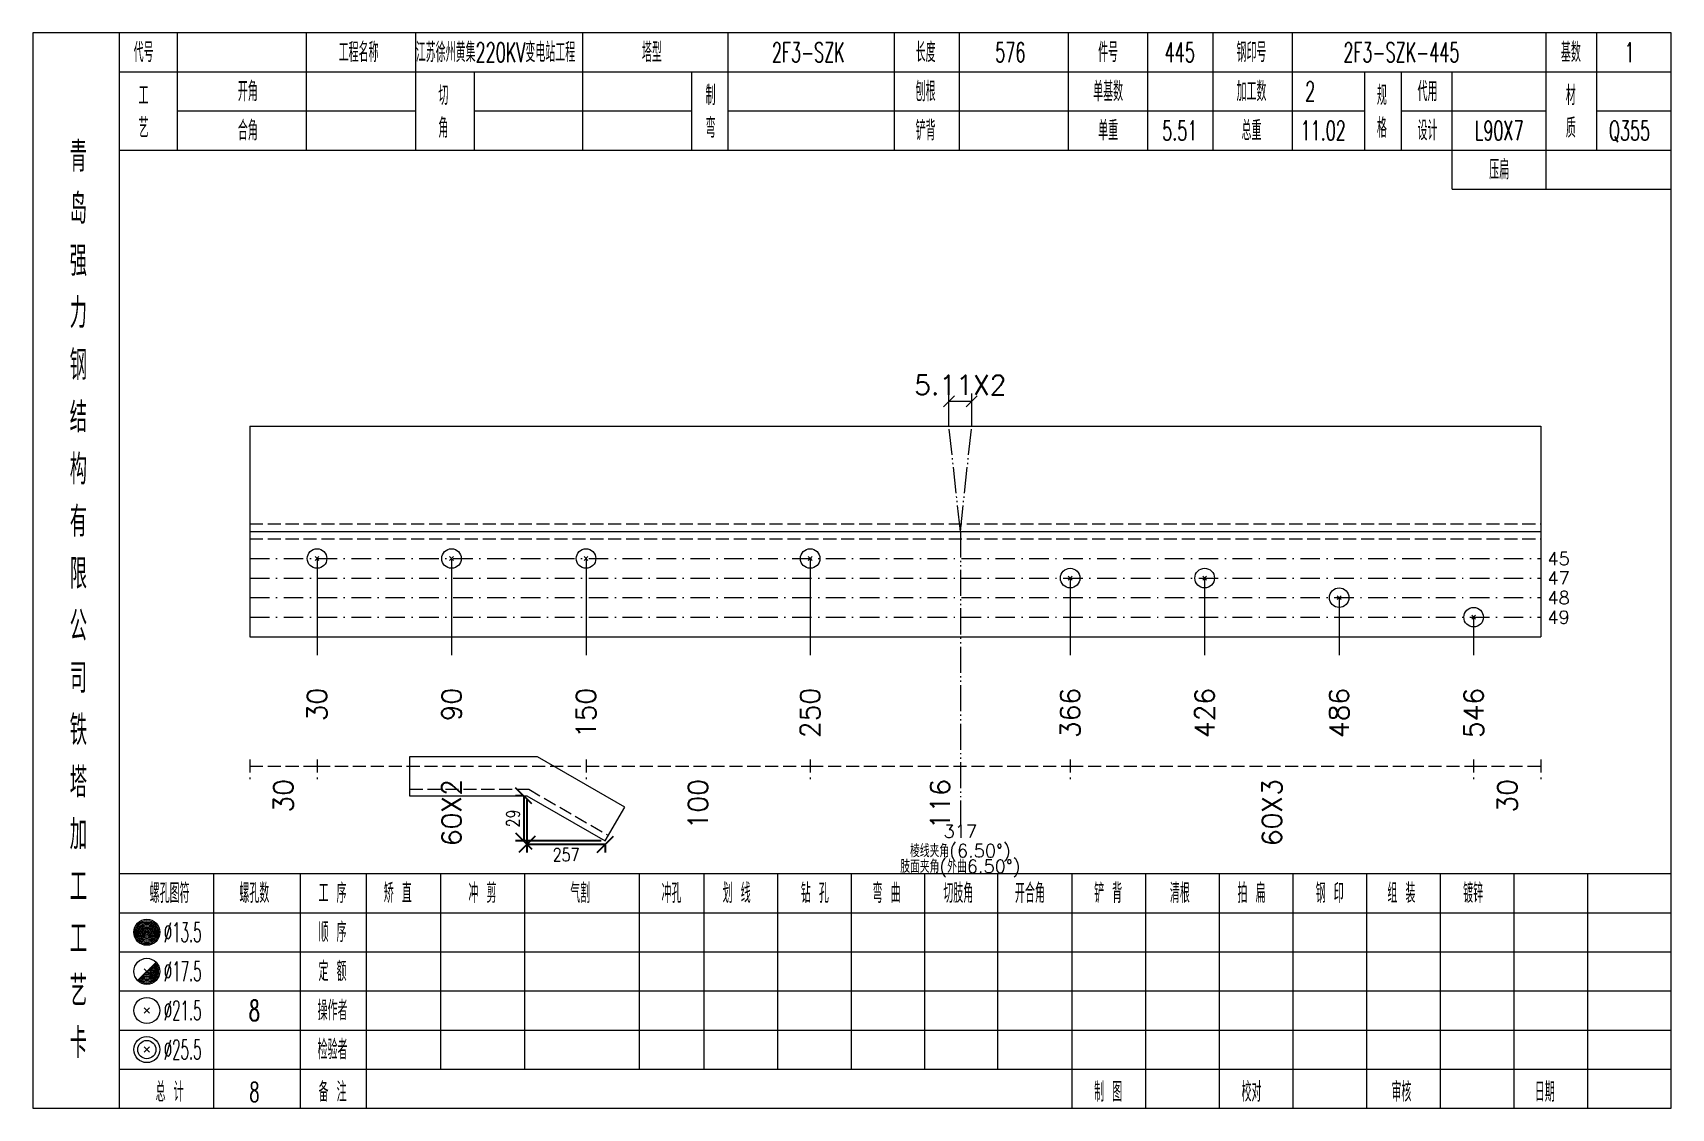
# Model space of a CAD drawing. Extents: x 0 to 4623, y -1159 to 4890.
# Drawn here: x 4048.2 to 4299.6, y 2700 to 2865 of the extents above; entities that cross this region are included whole.
import ezdxf
from ezdxf.enums import TextEntityAlignment as Align

# ---------------------------------------------------------------- set-up
doc = ezdxf.new("R2010")
doc.units = 0
doc.header["$MEASUREMENT"] = 0
for name, pattern in [('一点画线', [5.2, 3, -1, 0.2, -1]), ('制弯线', [5.9, 4, -0.5, 0.2, -0.5, 0.2, -0.5]), ('虚线', [2.75, 2, -0.75])]:
    doc.linetypes.add(name, pattern=pattern)
doc.layers.get('0').update_dxf_attribs({"linetype": 'CONTINUOUS', "lineweight": 25})
doc.layers.get('Defpoints').update_dxf_attribs({"linetype": 'CONTINUOUS'})
for name, color, linetype, lineweight in [('1', 7, 'CONTINUOUS', 25), ('2', 7, 'CONTINUOUS', 25), ('4', 7, 'CONTINUOUS', 25), ('5', 7, 'CONTINUOUS', 25)]:
    doc.layers.add(name, color=color, linetype=linetype, lineweight=lineweight)
doc.styles.add('DimFont', font='simplex.shx', dxfattribs={"width": 0.8, "bigfont": 'gbhzfs.shx'})
doc.styles.get("Standard").update_dxf_attribs({"font": 'simplex.shx', "width": 0.7, "height": 3, "bigfont": 'gbhzfs.shx'})
doc.dimstyles.new('DHDxfDimStyleOblique', dxfattribs={"dimtxt": 2.5, "dimasz": 2.5, "dimexe": 1.25, "dimexo": 0.625, "dimtad": 2, "dimtxsty": 'DimFont', "dimblk": 'OBLIQUE', "dimblk1": 'OBLIQUE', "dimblk2": 'OBLIQUE', "dimcen": 2.5, "dimadec": 0, "dimazin": 0, "dimtfac": 1, "dimtmove": 0, "dimatfit": 3, "dimfxl": 0, "dimarcsym": 0})

msp = doc.modelspace()

# ---------------------------------------------------------------- texts
at = {"color": 7, "linetype": 'Continuous', "lineweight": 13}
for s, height, p in [('5.11X2', 3, (4190.524, 2810.967)), ('棱线夹角(6.50%%d)', 2, (4190.524, 2739.5))]:
    msp.add_text(s, height=height, dxfattribs=at).set_placement(p, align=Align.MIDDLE_CENTER)
for s, p in [('45', (4280.6, 2784.333)), ('47', (4280.6, 2781.333)), ('48', (4280.6, 2778.333)), ('49', (4280.6, 2775.333))]:
    msp.add_text(s, height=2, dxfattribs=at).set_placement(p, align=Align.MIDDLE_LEFT)
at = {"color": 8, "linetype": 'Continuous', "lineweight": 9}
for s, p in [('30', (4086.659, 2750.5)), ('60X2', (4112.453, 2750.5)), ('100', (4150.285, 2750.5)), ('116', (4187.428, 2750.5)), ('60X3', (4238.329, 2750.5)), ('30', (4274.441, 2750.5))]:
    msp.add_text(s, height=3, rotation=90, dxfattribs=at).set_placement(p, align=Align.MIDDLE_RIGHT)
at = {"color": 7, "linetype": 'Continuous', "lineweight": 13}
msp.add_text('317', height=2, dxfattribs=at).set_placement((4190.524, 2743.5), align=Align.TOP_CENTER)
msp.add_text('肢面夹角(外曲6.50%%d)', height=2, dxfattribs=at).set_placement((4190.524, 2735.5), align=Align.BOTTOM_CENTER)
at = {"layer": '1', "color": 7, "linetype": 'Continuous', "lineweight": 13}
for s, p in [('30', (4091.818, 2764.5)), ('90', (4112.453, 2764.5)), ('150', (4133.089, 2764.5)), ('250', (4167.481, 2764.5)), ('366', (4207.376, 2764.5)), ('426', (4228.011, 2764.5)), ('486', (4248.647, 2764.5)), ('546', (4269.282, 2764.5))]:
    msp.add_text(s, height=3, rotation=90, dxfattribs=at).set_placement(p, align=Align.MIDDLE_RIGHT)
at = {"layer": '4', "color": 1, "linetype": 'Continuous', "lineweight": 13}
for s, height, width, p in [('代号', 3, 0.6, (4065.2, 2862)), ('工程名称', 3, 0.6, (4098.2, 2862)), ('江苏徐州黄集220KV变电站工程', 3, 0.6, (4119.2, 2862)), ('塔型', 3, 0.6, (4143.2, 2862)), ('2F3-SZK', 3, 0.6, (4167.2, 2862)), ('长度', 3, 0.6, (4185.2, 2862)), ('576', 3, 0.6, (4198.2, 2862)), ('件号', 3, 0.6, (4213.2, 2862)), ('445', 3, 0.6, (4224.2, 2862)), ('钢印号', 3, 0.6, (4235.2, 2862)), ('2F3-SZK-445', 3, 0.6, (4258.2, 2862)), ('基数', 3, 0.6, (4284.2, 2862)), ('1', 3, 0.6, (4293.2, 2862)), ('工', 3, 0.6, (4065.2, 2855.4)), ('开角', 3, 0.6, (4081.2, 2856)), ('切', 3, 0.6, (4111.2, 2855.4)), ('制', 3, 0.6, (4152.2, 2855.4)), ('刨根', 3, 0.6, (4185.2, 2856)), ('单基数', 3, 0.6, (4213.2, 2856)), ('加工数', 3, 0.6, (4235.2, 2856)), ('2', 3, 0.6, (4244.2, 2856)), ('规', 3, 0.6, (4255.2, 2855.4)), ('代用', 3, 0.6, (4262.2, 2856)), ('材', 3, 0.6, (4284.2, 2855.4)), ('艺', 3, 0.6, (4065.2, 2850.4)), ('合角', 3, 0.6, (4081.2, 2850)), ('角', 3, 0.6, (4111.2, 2850.4)), ('弯', 3, 0.6, (4152.2, 2850.4)), ('铲背', 3, 0.6, (4185.2, 2850)), ('单重', 3, 0.6, (4213.2, 2850)), ('5.51', 3, 0.6, (4224.2, 2850)), ('总重', 3, 0.6, (4235.2, 2850)), ('11.02', 3, 0.6, (4246.2, 2850)), ('格', 3, 0.6, (4255.2, 2850.4)), ('设计', 3, 0.6, (4262.2, 2850)), ('L90X7', 3, 0.6, (4273.2, 2850)), ('质', 3, 0.6, (4284.2, 2850.4)), ('Q355', 3, 0.6, (4293.2, 2850)), ('青', 4.6, 0.8, (4055.2, 2846)), ('压扁', 3, 0.6, (4273.2, 2844)), ('岛', 4.6, 0.8, (4055.2, 2838)), ('强', 4.6, 0.8, (4055.2, 2830)), ('力', 4.6, 0.8, (4055.2, 2822)), ('钢', 4.6, 0.8, (4055.2, 2814)), ('结', 4.6, 0.8, (4055.2, 2806)), ('构', 4.6, 0.8, (4055.2, 2798)), ('有', 4.6, 0.8, (4055.2, 2790)), ('限', 4.6, 0.8, (4055.2, 2782)), ('公', 4.6, 0.8, (4055.2, 2774)), ('司', 4.6, 0.8, (4055.2, 2766)), ('铁', 4.6, 0.8, (4055.2, 2758)), ('塔', 4.6, 0.8, (4055.2, 2750)), ('加', 4.6, 0.8, (4055.2, 2742)), ('工', 4.6, 0.8, (4055.2, 2734)), ('螺孔图符', 3, 0.6, (4069.2, 2733)), ('螺孔数', 3, 0.6, (4082.2, 2733)), ('工 序', 3, 0.6, (4094.2, 2733)), ('矫 直', 3, 0.6, (4104.2, 2733)), ('冲 剪', 3, 0.6, (4117.2, 2733)), ('气割', 3, 0.6, (4132.2, 2733)), ('冲孔', 3, 0.6, (4146.2, 2733)), ('划 线', 3, 0.6, (4156.2, 2733)), ('钻 孔', 3, 0.6, (4168.2, 2733)), ('弯 曲', 3, 0.6, (4179.2, 2733)), ('切肢角', 3, 0.6, (4190.2, 2733)), ('开合角', 3, 0.6, (4201.2, 2733)), ('铲 背', 3, 0.6, (4213.2, 2733)), ('清根', 3, 0.6, (4224.2, 2733)), ('拍 扁', 3, 0.6, (4235.2, 2733)), ('钢 印', 3, 0.6, (4247.2, 2733)), ('组 装', 3, 0.6, (4258.2, 2733)), ('镀锌', 3, 0.6, (4269.2, 2733)), ('工', 4.6, 0.8, (4055.2, 2726)), ('%%C13.5', 3, 0.5, (4071.2, 2727)), ('顺 序', 3, 0.6, (4094.2, 2727)), ('定 额', 3, 0.6, (4094.2, 2721)), ('艺', 4.6, 0.8, (4055.2, 2718)), ('%%C17.5', 3, 0.5, (4071.2, 2721)), ('%%C21.5', 3, 0.5, (4071.2, 2715)), ('8', 3.2, 0.6, (4082.2, 2715)), ('操作者', 3, 0.6, (4094.2, 2715)), ('卡', 4.6, 0.8, (4055.2, 2710)), ('%%C25.5', 3, 0.5, (4071.2, 2709)), ('检验者', 3, 0.6, (4094.2, 2709)), ('总 计', 3, 0.6, (4069.2, 2702.5)), ('8', 3, 0.6, (4082.2, 2702.5)), ('备 注', 3, 0.6, (4094.2, 2702.5)), ('制 图', 3, 0.6, (4213.2, 2702.5)), ('校对', 3, 0.6, (4235.2, 2702.5)), ('审核', 3, 0.6, (4258.2, 2702.5)), ('日期', 3, 0.6, (4280.2, 2702.5))]:
    msp.add_text(s, height=height, dxfattribs=dict(at, width=width)).set_placement(p, align=Align.MIDDLE_CENTER)

# ---------------------------------------------------------------- blocks, each defined once
blk = doc.blocks.new('_OBLIQUE')
at = {"color": 0, "linetype": 'ByBlock', "lineweight": -2}
blk.add_line((-0.5, -0.5), (0.5, 0.5), dxfattribs=at)
blk = doc.blocks.new('*D19')
at = {"layer": '2', "color": 7, "linetype": 'Continuous', "lineweight": -2}
for p, q in [((4124.03, 2747.3), (4124.03, 2739.25)), ((4124.03, 2740.5), (4136.03, 2740.5)), ((4136.03, 2740.38), (4136.03, 2739.25))]:
    blk.add_line(p, q, dxfattribs=at)
at = {"layer": 'Defpoints', "color": 0, "linetype": 'Continuous'}
for p in [(4124.03, 2747.93), (4136.03, 2741), (4136.03, 2740.5)]:
    blk.add_point(p, dxfattribs=at)
at = {"layer": '2', "color": 7, "linetype": 'Continuous', "lineweight": -2, "xscale": 2.5, "yscale": 2.5, "zscale": 2.5, "rotation": 180}
blk.add_blockref('_OBLIQUE', (4124.03, 2740.5), dxfattribs=at)
at = {"layer": '2', "color": 7, "linetype": 'Continuous', "lineweight": -2, "xscale": 2.5, "yscale": 2.5, "zscale": 2.5}
blk.add_blockref('_OBLIQUE', (4136.03, 2740.5), dxfattribs=at)
at = {"layer": '2', "color": 7, "linetype": 'Continuous', "lineweight": 13, "insert": (4130.03, 2738.88), "char_height": 2, "attachment_point": 5, "line_spacing_factor": 0.6, "style": 'DimFont'}
blk.add_mtext('257', dxfattribs=at)
blk = doc.blocks.new('*D20')
at = {"layer": '2', "color": 7, "linetype": 'Continuous', "lineweight": -2}
for p, q in [((4123.4, 2747.93), (4122.28, 2747.93)), ((4123.53, 2747.93), (4123.53, 2741)), ((4135.4, 2741), (4122.28, 2741))]:
    blk.add_line(p, q, dxfattribs=at)
at = {"layer": 'Defpoints', "color": 0, "linetype": 'Continuous'}
for p in [(4124.03, 2747.93), (4123.53, 2741), (4136.03, 2741)]:
    blk.add_point(p, dxfattribs=at)
at = {"layer": '2', "color": 7, "linetype": 'Continuous', "lineweight": -2, "xscale": 2.5, "yscale": 2.5, "zscale": 2.5}
for p, rotation in [((4123.53, 2747.93), 90), ((4123.53, 2741), 270)]:
    blk.add_blockref('_OBLIQUE', p, dxfattribs=dict(at, rotation=rotation))
at = {"layer": '2', "color": 7, "linetype": 'Continuous', "lineweight": 13, "insert": (4121.9, 2744.46), "char_height": 2, "attachment_point": 5, "rotation": 90, "line_spacing_factor": 0.6, "style": 'DimFont'}
blk.add_mtext('29', dxfattribs=at)
blk = doc.blocks.new('孔21.5')
at = {"layer": '5', "color": 7, "linetype": 'Continuous', "lineweight": 13}
for p, q in [((-0.2, -0.2), (0.2, 0.2)), ((-0.2, 0.2), (0.2, -0.2))]:
    blk.add_line(p, q, dxfattribs=at)
blk.add_circle((0, 0), 1, dxfattribs=at)

# ---------------------------------------------------------------- dimensions: what is measured, and where the dimension line sits
at = {"layer": '2', "color": 7, "linetype": 'Continuous', "lineweight": 13}
dim = msp.add_linear_dim(base=(4123.525, 2741), p1=(4124.025, 2747.928), p2=(4136.025, 2741), angle=90, text='29', dimstyle='DHDxfDimStyleOblique', override={"dimtxt": 2, "dimclrd": 7, "dimclre": 7, "dimclrt": 7}, dxfattribs=at)
dim.commit()
dim.dimension.update_dxf_attribs({"geometry": '*D20', "text_midpoint": (4123.525, 2744.464), "dimtype": 160})
dim = msp.add_linear_dim(base=(4136.025, 2740.5), p1=(4124.025, 2747.928), p2=(4136.025, 2741), text='257', dimstyle='DHDxfDimStyleOblique', override={"dimtxt": 2, "dimclrd": 7, "dimclre": 7, "dimclrt": 7}, dxfattribs=at)
dim.commit()
dim.dimension.update_dxf_attribs({"geometry": '*D19', "text_midpoint": (4130.025, 2740.5), "dimtype": 160})

# ---------------------------------------------------------------- linework, layer by layer
at = {"color": 7, "linetype": 'Continuous', "lineweight": 13}
for p, q in [((4189.615, 2809.315), (4187.918, 2807.618)), ((4188.766, 2804.667), (4188.766, 2809.667)), ((4188.766, 2808.467), (4192.281, 2808.467)), ((4193.13, 2809.315), (4191.433, 2807.618)), ((4192.281, 2804.667), (4192.281, 2809.667)), ((4091.818, 2784.333), (4091.818, 2769.5)), ((4112.453, 2784.333), (4112.453, 2769.5)), ((4133.089, 2784.333), (4133.089, 2769.5)), ((4167.481, 2784.333), (4167.481, 2769.5)), ((4207.376, 2781.333), (4207.376, 2769.5)), ((4228.011, 2781.333), (4228.011, 2769.5)), ((4248.647, 2778.333), (4248.647, 2769.5)), ((4269.282, 2775.333), (4269.282, 2769.5))]:
    msp.add_line(p, q, dxfattribs=at)
at = {"color": 7, "linetype": 'Continuous', "lineweight": 18}
for p, q in [((4081.5, 2804.667), (4081.5, 2772.333)), ((4081.5, 2804.667), (4279.6, 2804.667)), ((4279.6, 2804.667), (4279.6, 2772.333)), ((4081.5, 2788.5), (4279.6, 2788.5))]:
    msp.add_line(p, q, dxfattribs=at)
at = {"color": 190, "linetype": '制弯线', "lineweight": 13}
for q in [(4188.766, 2804.667), (4192.281, 2804.667), (4190.524, 2743.5)]:
    msp.add_line((4190.524, 2788.5), q, dxfattribs=at)
at = {"color": 1, "linetype": '虚线', "lineweight": 18}
for p, q in [((4081.5, 2789.667), (4279.6, 2789.667)), ((4081.5, 2787.333), (4279.6, 2787.333))]:
    msp.add_line(p, q, dxfattribs=at)
at = {"color": 3, "linetype": '一点画线', "lineweight": 13}
for p, q in [((4081.5, 2784.333), (4279.6, 2784.333)), ((4081.5, 2781.333), (4279.6, 2781.333)), ((4081.5, 2778.333), (4279.6, 2778.333)), ((4081.5, 2775.333), (4279.6, 2775.333))]:
    msp.add_line(p, q, dxfattribs=at)
at = {"color": 8, "linetype": '虚线', "lineweight": 9}
for p, q in [((4081.5, 2753.5), (4081.5, 2750.5)), ((4091.818, 2753.5), (4091.818, 2750.5)), ((4091.818, 2753.5), (4091.818, 2750.5)), ((4133.089, 2753.5), (4133.089, 2750.5)), ((4133.089, 2753.5), (4133.089, 2750.5)), ((4167.481, 2753.5), (4167.481, 2750.5)), ((4167.481, 2753.5), (4167.481, 2750.5)), ((4207.376, 2753.5), (4207.376, 2750.5)), ((4207.376, 2753.5), (4207.376, 2750.5)), ((4269.282, 2753.5), (4269.282, 2750.5)), ((4269.282, 2753.5), (4269.282, 2750.5)), ((4279.6, 2753.5), (4279.6, 2750.5)), ((4081.5, 2752.5), (4091.818, 2752.5)), ((4091.818, 2752.5), (4133.089, 2752.5)), ((4133.089, 2752.5), (4167.481, 2752.5)), ((4167.481, 2752.5), (4207.376, 2752.5)), ((4207.376, 2752.5), (4269.282, 2752.5)), ((4269.282, 2752.5), (4279.6, 2752.5))]:
    msp.add_line(p, q, dxfattribs=at)
at = {"layer": '1', "color": 7, "linetype": 'Continuous', "lineweight": 18}
msp.add_line((4081.5, 2772.333), (4279.6, 2772.333), dxfattribs=at)
at = {"layer": '2', "color": 7, "linetype": 'Continuous', "lineweight": 13}
for p, q in [((4125.633, 2753.928), (4106.025, 2753.928)), ((4106.025, 2753.928), (4106.025, 2747.928)), ((4139.025, 2746.196), (4125.633, 2753.928)), ((4106.025, 2747.928), (4124.025, 2747.928)), ((4124.025, 2747.928), (4136.025, 2741)), ((4136.025, 2741), (4139.025, 2746.196))]:
    msp.add_line(p, q, dxfattribs=at)
at = {"layer": '2', "color": 1, "linetype": '虚线', "lineweight": 13}
for p, q in [((4106.025, 2748.928), (4124.293, 2748.928)), ((4124.293, 2748.928), (4136.525, 2741.866))]:
    msp.add_line(p, q, dxfattribs=at)
at = {"layer": '4', "color": 1, "linetype": 'Continuous', "lineweight": 18}
for p, q in [((4061.5, 2700), (4061.5, 2865)), ((4070.4, 2847), (4070.4, 2865)), ((4090.2, 2847), (4090.2, 2865)), ((4107, 2847), (4107, 2865)), ((4132.6, 2847), (4132.6, 2865)), ((4154.9, 2847), (4154.9, 2865)), ((4180.4, 2847), (4180.4, 2865)), ((4190.4, 2847), (4190.4, 2865)), ((4207.1, 2847), (4207.1, 2865)), ((4219.3, 2847), (4219.3, 2865)), ((4229.3, 2847), (4229.3, 2865)), ((4241.5, 2847), (4241.5, 2865)), ((4280.4, 2841), (4280.4, 2865)), ((4288.2, 2847), (4288.2, 2865)), ((4061.5, 2859), (4299.6, 2859)), ((4116, 2847), (4116, 2859)), ((4149.3, 2847), (4149.3, 2859)), ((4252.6, 2847), (4252.6, 2859)), ((4258.2, 2847), (4258.2, 2859)), ((4266, 2841), (4266, 2859)), ((4070.4, 2853), (4107, 2853)), ((4116, 2853), (4149.3, 2853)), ((4154.9, 2853), (4252.6, 2853)), ((4258.2, 2853), (4280.4, 2853)), ((4288.2, 2853), (4299.6, 2853)), ((4061.5, 2847), (4299.6, 2847)), ((4266, 2841), (4299.6, 2841)), ((4061.5, 2736), (4299.6, 2736)), ((4076, 2700), (4076, 2736)), ((4089.3, 2700), (4089.3, 2736)), ((4099.4, 2700), (4099.4, 2736)), ((4110.8, 2706), (4110.8, 2736)), ((4123.7, 2706), (4123.7, 2736)), ((4141.3, 2706), (4141.3, 2736)), ((4151.2, 2706), (4151.2, 2736)), ((4162.5, 2706), (4162.5, 2736)), ((4173.8, 2706), (4173.8, 2736)), ((4185.1, 2706), (4185.1, 2736)), ((4196.3, 2706), (4196.3, 2736)), ((4207.7, 2706), (4207.7, 2736)), ((4219, 2706), (4219, 2736)), ((4230.3, 2706), (4230.3, 2736)), ((4241.6, 2706), (4241.6, 2736)), ((4252.9, 2706), (4252.9, 2736)), ((4264.2, 2706), (4264.2, 2736)), ((4275.5, 2706), (4275.5, 2736)), ((4286.8, 2706), (4286.8, 2736)), ((4061.5, 2730), (4299.6, 2730)), ((4061.5, 2724), (4299.6, 2724)), ((4061.5, 2718), (4299.6, 2718)), ((4061.5, 2712), (4299.6, 2712)), ((4061.5, 2706), (4299.6, 2706)), ((4207.7, 2700), (4207.7, 2706)), ((4219, 2700), (4219, 2706)), ((4230.3, 2700), (4230.3, 2706)), ((4241.6, 2700), (4241.6, 2706)), ((4252.9, 2700), (4252.9, 2706)), ((4264.2, 2700), (4264.2, 2706)), ((4275.5, 2700), (4275.5, 2706)), ((4286.8, 2700), (4286.8, 2706))]:
    msp.add_line(p, q, dxfattribs=at)
at = {"layer": '4', "color": 7, "linetype": 'Continuous', "lineweight": 13}
for p, q in [((4065.5, 2726.8), (4065.9, 2727.2)), ((4065.9, 2726.8), (4065.5, 2727.2)), ((4064.286, 2719.586), (4067.114, 2722.414)), ((4065.3, 2721.4), (4066.1, 2720.6)), ((4065.3, 2714.6), (4066.1, 2715.4)), ((4065.3, 2715.4), (4066.1, 2714.6)), ((4065.3, 2708.6), (4066.1, 2709.4)), ((4065.3, 2709.4), (4066.1, 2708.6))]:
    msp.add_line(p, q, dxfattribs=at)
at = {"layer": '4', "color": 1, "linetype": 'Continuous', "lineweight": 18}
msp.add_lwpolyline([(4048.2, 2865), (4048.2, 2700), (4299.6, 2700), (4299.6, 2865)], close=True, dxfattribs=at)
at = {"layer": '4', "color": 7, "linetype": 'Continuous', "lineweight": 13}
for centre, radius in [((4065.7, 2727), 2), ((4065.7, 2727), 1.8), ((4065.7, 2727), 1.6), ((4065.7, 2727), 1.4), ((4065.7, 2727), 1.2), ((4065.7, 2727), 1), ((4065.7, 2727), 0.8), ((4065.7, 2727), 0.6), ((4065.7, 2727), 0.4), ((4065.7, 2727), 0.2), ((4065.7, 2721), 2), ((4065.7, 2715), 2), ((4065.7, 2709), 2), ((4065.7, 2709), 1.4)]:
    msp.add_circle(centre, radius, dxfattribs=at)
for radius in [1.8, 1.6, 1.4, 1.2, 1, 0.8, 0.6, 0.4, 0.2]:
    msp.add_arc((4065.7, 2721), radius, 225, 45, dxfattribs=at)

# ---------------------------------------------------------------- block references
at = {"layer": '1', "color": 7, "linetype": 'Continuous', "lineweight": 13, "xscale": 1.5, "yscale": 1.5, "zscale": 1.5}
for p in [(4091.818, 2784.333), (4112.453, 2784.333), (4133.089, 2784.333), (4167.481, 2784.333), (4207.376, 2781.333), (4228.011, 2781.333), (4248.647, 2778.333), (4269.282, 2775.333)]:
    msp.add_blockref('孔21.5', p, dxfattribs=at)

msp.set_redraw_order([(e.dxf.handle, doc.entitydb.next_handle()) for e in msp.query("TEXT MTEXT ATTDEF DIMENSION ARC_DIMENSION")])  # texts and dimensions are drawn at this point

doc.saveas('drawing.dxf')
